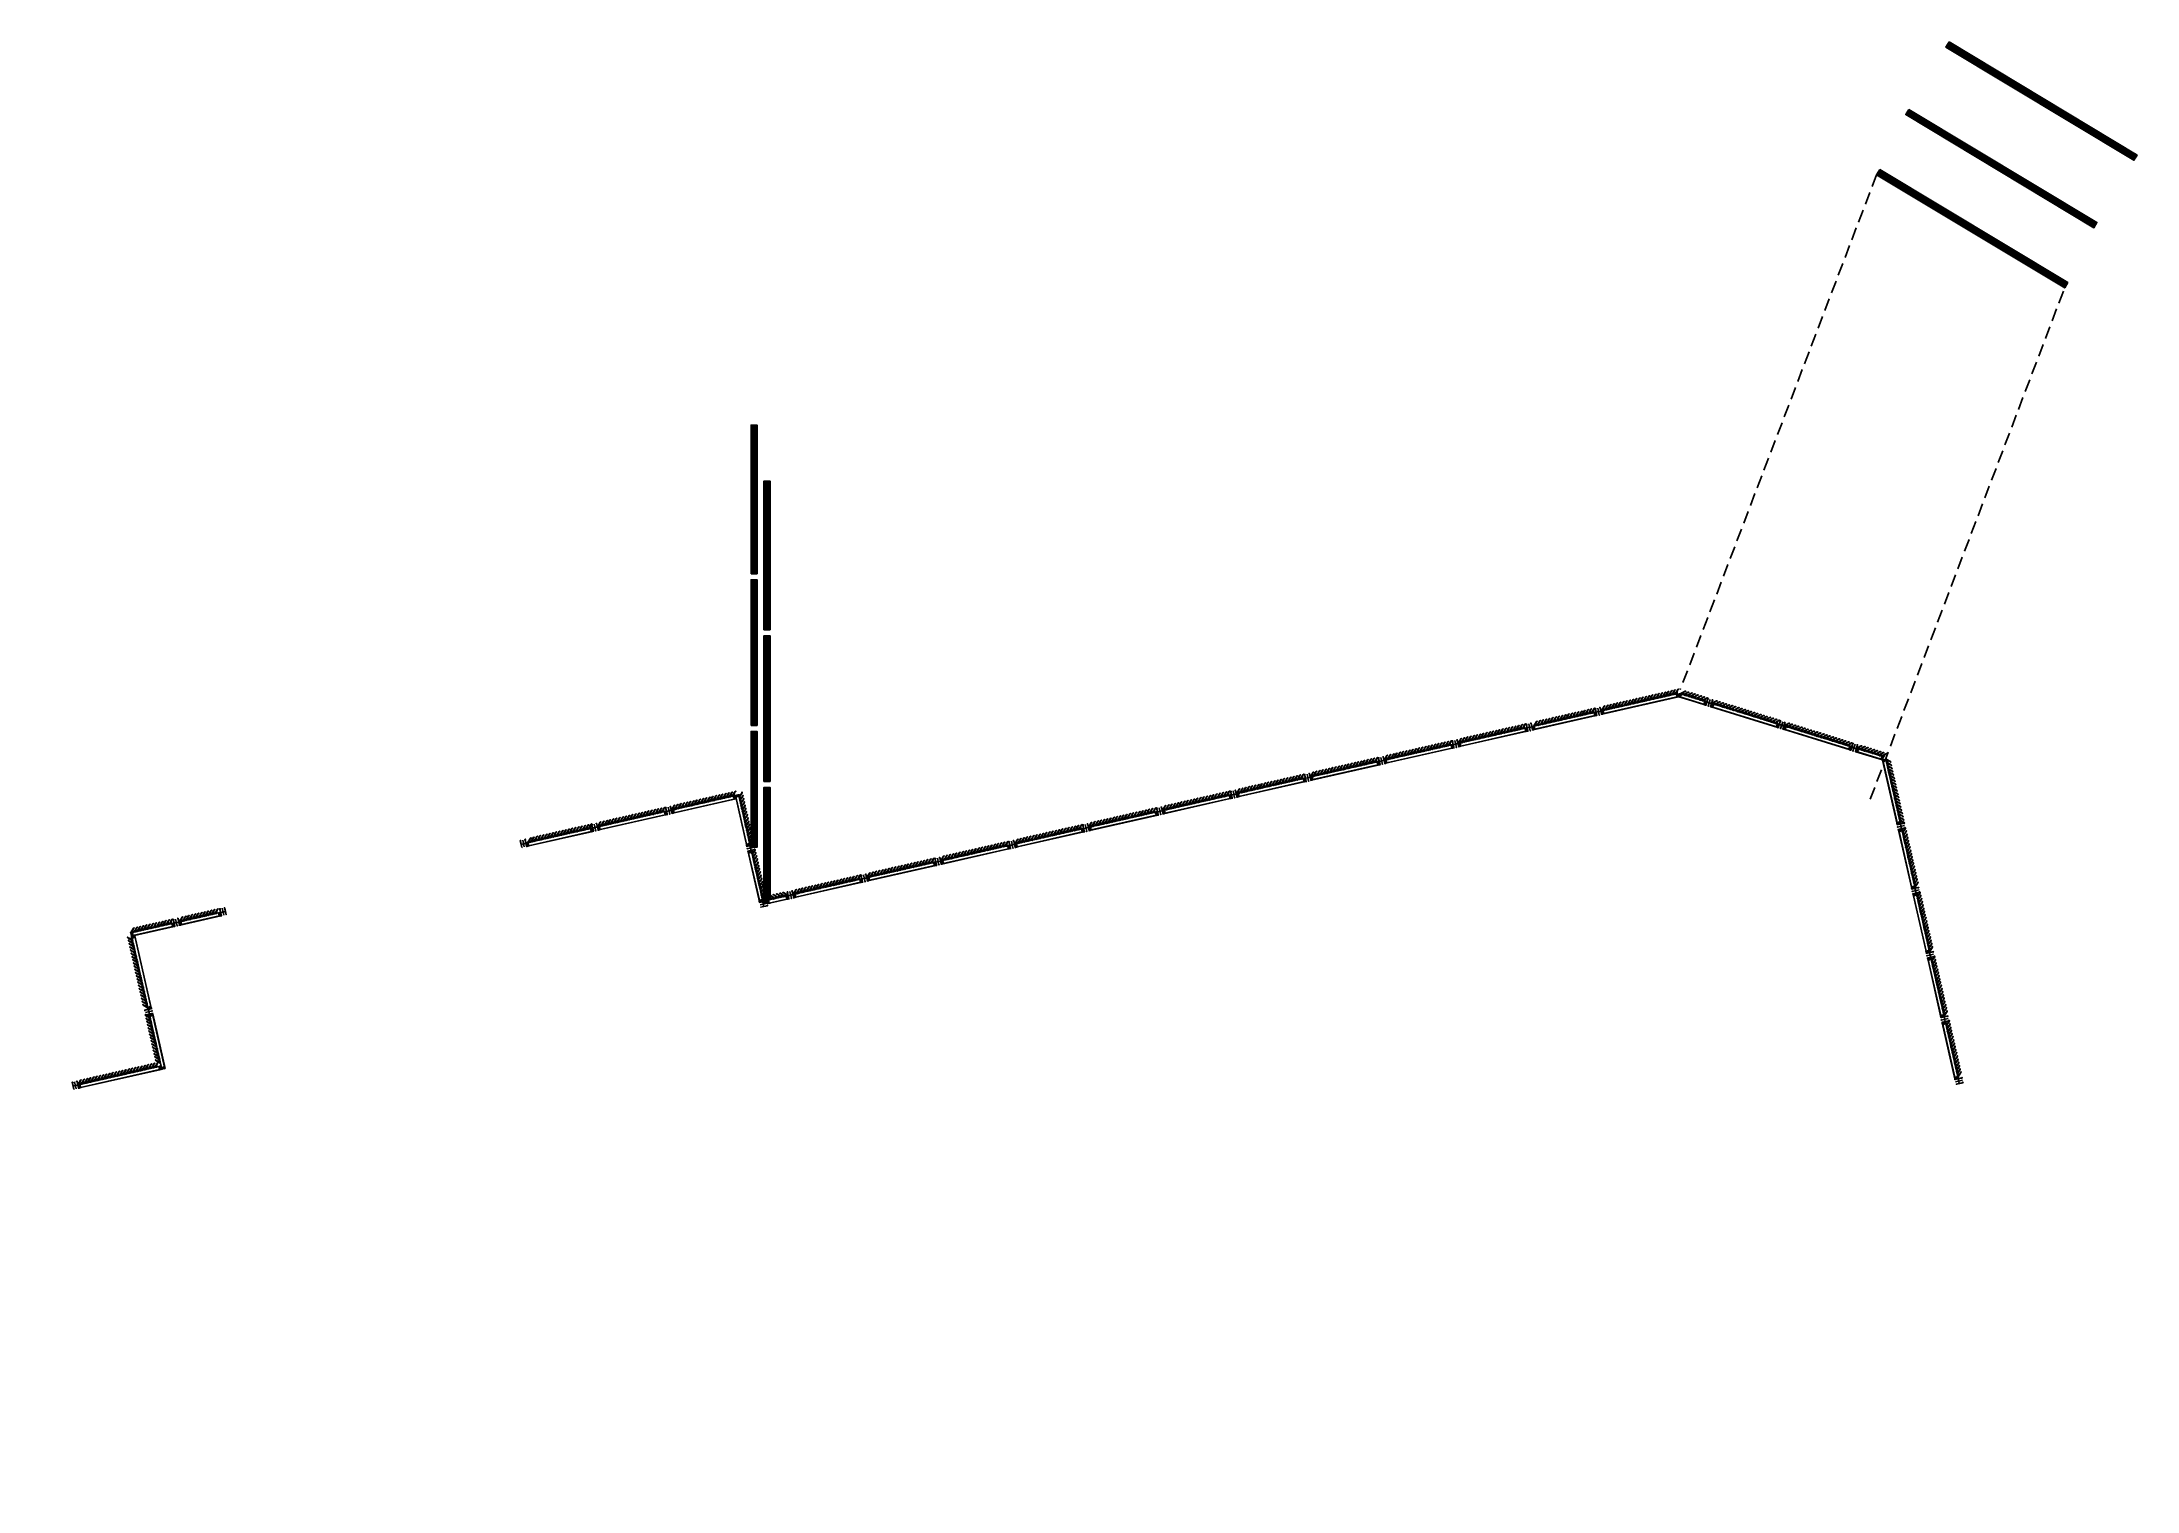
# Model space of a CAD drawing. Header units: millimetres. Extents: x 3774 to 718460, y -768339 to 192544.
# Drawn here: x 345662 to 387126, y -705492 to -676832 of the extents above; entities that cross this region are included whole.
import ezdxf

# ---------------------------------------------------------------- set-up
doc = ezdxf.new("R2010")
doc.units = ezdxf.units.MM
doc.set_wipeout_variables(frame=1)
doc.linetypes.add('CENTER', pattern=[50.8, 31.75, -6.35, 6.35, -6.35])
doc.linetypes.add('HIDDEN', pattern=[0.375, 0.25, -0.125])
doc.layers.add('000_AREA_ASPG_AREA_HATCH_', color=7, linetype='Continuous', plot=False)
doc.layers.add('000_AREA_ASPG_AREA_MAIN_COLOR_1', color=7, linetype='Continuous', plot=False)
for name, color, linetype in [('010 - ASPG_ACCESSORIES_MAIN_COLOR_1', 7, 'Continuous'), ('010 - ASPG_EXTR_DEF_SUB', 7, 'Continuous'), ('010 - ASPG_EXTR_MAIN_COLOR_2', 7, 'Continuous'), ('010 - ASPG_FASTERN_DEF_SUB', 7, 'Continuous'), ('010 - ASPG_FRAMING_CUT_COLOR_4', 7, 'Continuous'), ('010 - ASPG_FRAMING_DEF_SUB', 7, 'Continuous'), ('010 - ASPG_FRAMING_HATCH_', 7, 'Continuous'), ('010 - ASPG_FRAMING_MAIN_COLOR_2', 7, 'Continuous'), ('010 - ASPG_FRAMING_SUB_COLOR_2', 7, 'Continuous'), ('010 - ASPG_FRAMING_WIPEOUT_', 7, 'Continuous'), ('BOLT & SCREW', 7, 'Continuous'), ('Center Line', 7, 'CENTER')]:
    doc.layers.add(name, color=color, linetype=linetype)
doc.layers.add('12-GRID', color=7, linetype='CENTER', lineweight=13)
doc.layers.add('SCREW', color=7, linetype='Continuous', lineweight=5)
pattern_1 = [(270, (1257419.24324, -520041.6224), (0.65495992507, -1.1344238721), [0.7562825814, -1.5125651628]), (30, (1257419.24324, -520041.6224), (0.65495992936, 1.1344238696), [0.7562825814, -1.5125651628]), (330, (1257419.24324, -520041.6224), (1.30991985442, -2.48e-09), [-1.5125651628, 0.7562825814])]
pattern_2 = [(315, (1257419.4929, -520021.6224), (1.3369313545, 1.3369313545), []), (45, (1257419.4929, -520021.6224), (-1.3369313545, 1.3369313545), [])]
pattern_3 = [(270, (1257419.4425, -520043.9224), (0.65495992507, -1.1344238721), [0.7562825814, -1.5125651628]), (30, (1257419.4425, -520043.9224), (0.65495992936, 1.1344238696), [0.7562825814, -1.5125651628]), (330, (1257419.4425, -520043.9224), (1.30991985442, -2.48e-09), [-1.5125651628, 0.7562825814])]
pattern_4 = [(315, (1257419.1929, -520023.9224), (1.3369313545, 1.3369313545), []), (45, (1257419.1929, -520023.9224), (-1.3369313545, 1.3369313545), [])]

# ---------------------------------------------------------------- blocks, each defined once
blk = doc.blocks.new('*U8201')
at = {"layer": '000_AREA_ASPG_AREA_HATCH_', "transparency": 33554539}
h = blk.add_hatch(dxfattribs=at)
h.set_pattern_fill('ANSI31')
h.set_pattern_definition([(45, (-24.4354, 4316.1105), (-2.245064, 2.245064), [])])
h.paths.add_polyline_path([(-60, 0), (60, 0), (60, 4342), (-60, 4342)])
at = {"layer": '000_AREA_ASPG_AREA_MAIN_COLOR_1', "color": 7}
blk.add_lwpolyline([(-60, 0), (60, 0), (60, 4342), (-60, 4342)], close=True, dxfattribs=at)
blk = doc.blocks.new('*U8194')
at = {"layer": '000_AREA_ASPG_AREA_HATCH_', "transparency": 33554539}
h = blk.add_hatch(dxfattribs=at)
h.set_pattern_fill('ANSI31')
h.set_pattern_definition([(45, (-24.4354, 2914.1105), (-2.245064, 2.245064), [])])
h.paths.add_polyline_path([(-60, 0), (60, 0), (60, 2940), (-60, 2940)])
at = {"layer": '000_AREA_ASPG_AREA_MAIN_COLOR_1', "color": 7}
blk.add_lwpolyline([(-60, 0), (60, 0), (60, 2940), (-60, 2940)], close=True, dxfattribs=at)
blk = doc.blocks.new('*U8193')
at = {"layer": '000_AREA_ASPG_AREA_HATCH_', "transparency": 33554539}
h = blk.add_hatch(dxfattribs=at)
h.set_pattern_fill('ANSI31')
h.set_pattern_definition([(45, (-24.4354, 2854.1105), (-2.245064, 2.245064), [])])
h.paths.add_polyline_path([(-60, 0), (60, 0), (60, 2880), (-60, 2880)])
at = {"layer": '000_AREA_ASPG_AREA_MAIN_COLOR_1', "color": 7}
blk.add_lwpolyline([(-60, 0), (60, 0), (60, 2880), (-60, 2880)], close=True, dxfattribs=at)
blk = doc.blocks.new('*U8195')
at = {"layer": '000_AREA_ASPG_AREA_HATCH_', "transparency": 33554539}
h = blk.add_hatch(dxfattribs=at)
h.set_pattern_fill('ANSI31')
h.set_pattern_definition([(45, (-24.4354, 2264.1105), (-2.245064, 2.245064), [])])
h.paths.add_polyline_path([(-60, 0), (60, 0), (60, 2290), (-60, 2290)])
at = {"layer": '000_AREA_ASPG_AREA_MAIN_COLOR_1', "color": 7}
blk.add_lwpolyline([(-60, 0), (60, 0), (60, 2290), (-60, 2290)], close=True, dxfattribs=at)
blk = doc.blocks.new('*U8441')
at = {"layer": '12-GRID', "color": 7, "linetype": 'CENTER'}
for p, q in [((0, -6), (0, 2)), ((-4, -2), (4, -2))]:
    blk.add_line(p, q, dxfattribs=at)
at = {"layer": 'BOLT & SCREW', "color": 7}
for p, q in [((-1, -2), (-2, -2)), ((-1, -2), (-2, -2)), ((0, -2), (-1, -2)), ((0, -2), (-1, -2)), ((0, -1), (0, 0)), ((0, -1), (0, 0)), ((0, -2), (0, -1)), ((0, -2), (0, -1)), ((0, -2), (1, -2)), ((0, -3), (0, -2)), ((0, -2), (0, -3)), ((0, -2), (1, -2)), ((0, -3), (0, -4)), ((0, -3), (0, -4)), ((1, -2), (2, -2)), ((1, -2), (2, -2))]:
    blk.add_line(p, q, dxfattribs=at)
for points in [[(-2, -2), (-1, -2, 0.414214), (0, -1), (0, 0), (0, 0), (0, -1, 0.414214), (1, -2), (2, -2), (2, -2), (1, -2, 0.414214), (0, -3), (0, -4), (0, -4), (0, -3, 0.414214), (-1, -2), (-2, -2)], [(0, -2, -0.414214), (0, -2), (1, -2), (1, -2), (0, -2, -0.414214), (0, -2), (0, -1), (0, -1), (0, -2, -0.414214), (0, -2), (-1, -2), (-1, -2), (0, -2, -0.414214), (0, -2), (0, -3), (0, -3)]]:
    blk.add_lwpolyline(points, format="xyb", close=True, dxfattribs=at)
blk.add_circle((0, -2), 3.5, dxfattribs=at)
blk = doc.blocks.new('000_ASPG_TYP_FILES_20260218-010703_FRAME_EXTR_')
at = {"layer": '010 - ASPG_FRAMING_HATCH_'}
h = blk.add_hatch(dxfattribs=at)
h.set_pattern_fill('ANSI32', scale=0.1, angle=180)
edge = h.paths.add_edge_path()
edge.add_line((2, 16), (2, 2))
edge.add_line((2, 2), (40, 2))
edge.add_arc((40, 2), 0.3, 0, 90, ccw=False)
edge.add_line((40, 2), (40, 0))
edge.add_arc((40, 0), 0.3, -90, 0, ccw=False)
edge.add_line((40, 0), (0, 0))
edge.add_arc((0, 0), 0.3, 180, 270, ccw=False)
edge.add_line((0, 0), (0, 18))
edge.add_arc((0, 18), 0.3, 90, 180, ccw=False)
edge.add_line((0, 18), (23, 18))
edge.add_arc((23, 19), 0.5, 270, 380.2095)
edge.add_arc((26, 20), 3.35, 182.0638, 200.2095, ccw=False)
edge.add_arc((24, 20), 0.76, 2.0638, 182.0638, ccw=False)
edge.add_arc((26, 20), 1.83, 182.0638, 447.9362)
edge.add_arc((26, 22), 0.76, 87.9362, 267.9362, ccw=False)
edge.add_arc((26, 20), 3.35, 69.7905, 87.9362, ccw=False)
edge.add_arc((27, 23), 0.5, 249.7905, 360)
edge.add_line((28, 23), (28, 27))
edge.add_line((28, 27), (28, 27))
edge.add_line((28, 27), (28, 28))
edge.add_line((28, 28), (28, 39))
edge.add_line((28, 39), (28, 39))
edge.add_line((28, 39), (28, 40))
edge.add_line((28, 40), (28, 43))
edge.add_arc((27, 43), 0.5, 0, 110.2095)
edge.add_arc((26, 46), 3.35, 272.0638, 290.2095, ccw=False)
edge.add_arc((26, 44), 0.76, 92.0638, 272.0638, ccw=False)
edge.add_arc((26, 46), 1.83, 272.0638, 537.9362)
edge.add_arc((24, 47), 0.76, 177.9362, 357.9362, ccw=False)
edge.add_arc((26, 46), 3.35, 159.7905, 177.9362, ccw=False)
edge.add_arc((23, 48), 0.5, 339.7905, 450)
edge.add_line((23, 48), (0, 48))
edge.add_arc((0, 49), 0.3, 180, 270, ccw=False)
edge.add_line((0, 49), (0, 60))
edge.add_arc((0, 60), 0.3, 90, 180, ccw=False)
edge.add_line((0, 60), (5, 60))
edge.add_line((5, 60), (5, 65))
edge.add_arc((5, 65), 0.3, 90, 180, ccw=False)
edge.add_line((5, 65), (30, 65))
edge.add_line((30, 65), (30, 64))
edge.add_arc((30, 64), 0.3, -90, 0, ccw=False)
edge.add_line((30, 63), (7, 63))
edge.add_arc((7, 63), 0.3, 90, 180)
edge.add_line((7, 63), (7, 58))
edge.add_line((7, 58), (2, 58))
edge.add_arc((2, 58), 0.3, 90, 180)
edge.add_line((2, 58), (2, 51))
edge.add_arc((2, 51), 0.3, 180, 270)
edge.add_line((2, 50), (30, 50))
edge.add_arc((30, 50), 0.3, 0, 90, ccw=False)
edge.add_line((30, 50), (30, 27))
edge.add_line((30, 27), (30, 16))
edge.add_arc((30, 16), 0.3, -90, 0, ccw=False)
edge.add_line((30, 16), (2, 16))
at = {"layer": '010 - ASPG_FRAMING_CUT_COLOR_4', "color": 7}
blk.add_lwpolyline([(2, 16), (2, 2), (40, 2, -0.414214), (40, 2), (40, 0, -0.414214), (40, 0), (0, 0, -0.414214), (0, 0), (0, 18, -0.414214), (0, 18), (23, 18, 0.52173), (23, 19, -0.079342), (23, 20, -1), (24, 20, 2.296346), (26, 22, -1), (26, 23, -0.079342), (27, 23, 0.52173), (28, 23), (28, 27), (28, 27), (28, 28), (28, 39), (28, 39), (28, 40), (28, 43, 0.52173), (27, 43, -0.079342), (26, 43, -1), (26, 45, 2.296346), (24, 47, -1), (23, 47, -0.079342), (23, 48, 0.52173), (23, 48), (0, 48, -0.414214), (0, 49), (0, 60, -0.414214), (0, 60), (5, 60), (5, 65, -0.414214), (5, 65), (30, 65), (30, 64, -0.414214), (30, 63), (7, 63, 0.414214), (7, 63), (7, 58), (2, 58, 0.414214), (2, 58), (2, 51, 0.414214), (2, 50), (30, 50, -0.414214), (30, 50), (30, 27), (30, 16, -0.414214), (30, 16)], format="xyb", close=True, dxfattribs=at)
at = {"color": 7}
for p in [(26, 48), (26, 22)]:
    blk.add_blockref('*U8441', p, dxfattribs=at)
blk = doc.blocks.new('*U8305')
at = {"layer": '010 - ASPG_FRAMING_HATCH_', "transparency": 33554585}
h = blk.add_hatch(dxfattribs=at)
h.set_pattern_fill('ANSI32', scale=0.25)
edge = h.paths.add_edge_path()
edge.add_line((2, -50), (2, -75))
edge.add_line((2, -75), (0, -75))
edge.add_line((0, -75), (0, -49))
edge.add_arc((1, -49), 1, 90, 180, ccw=False)
edge.add_line((1, -48), (63, -48))
edge.add_arc((63, -47), 1, 270, 360)
edge.add_line((64, -47), (64, 47))
edge.add_arc((63, 47), 1, 0, 90)
edge.add_line((63, 48), (1, 48))
edge.add_arc((1, 49), 1, 180, 270, ccw=False)
edge.add_line((0, 49), (0, 75))
edge.add_line((0, 75), (2, 75))
edge.add_line((2, 75), (2, 50))
edge.add_line((2, 50), (141, 50))
edge.add_line((141, 50), (141, 41))
edge.add_arc((140, 41), 1, 270, 360, ccw=False)
edge.add_line((140, 40), (132, 40))
edge.add_arc((132, 41), 1, 180, 270, ccw=False)
edge.add_line((131, 41), (131, 47))
edge.add_arc((130, 47), 1, 0, 90)
edge.add_line((130, 48), (67, 48))
edge.add_arc((67, 47), 1, 90, 180)
edge.add_line((66, 47), (66, -47))
edge.add_arc((67, -47), 1, 180, 270)
edge.add_line((67, -48), (130, -48))
edge.add_arc((130, -47), 1, 270, 360)
edge.add_line((131, -47), (131, -41))
edge.add_arc((132, -41), 1, 90, 180, ccw=False)
edge.add_line((132, -40), (140, -40))
edge.add_arc((140, -41), 1, 0, 90, ccw=False)
edge.add_line((141, -41), (141, -50))
edge.add_line((141, -50), (2, -50))
h.paths.add_polyline_path([(139, 48), (139, 42), (133, 42), (133, 48)], flags=16)
h.paths.add_polyline_path([(139, -48), (139, -42), (133, -42), (133, -48)], flags=16)
at = {"layer": '010 - ASPG_FRAMING_HATCH_'}
h = blk.add_hatch(dxfattribs=at)
h.set_pattern_fill('ANSI37', scale=0.595498, angle=-90)
h.set_pattern_definition(pattern_4)
edge = h.paths.add_edge_path()
edge.add_ellipse((12, 55), major_axis=(0, -5), ratio=0.644482, start_angle=180, end_angle=360, ccw=False)
edge.add_line((12, 60), (2, 60))
edge.add_arc((-8, 55), 11.1, -26.7963, 26.7963, ccw=False)
edge.add_line((2, 50), (12, 50))
h = blk.add_hatch(dxfattribs=at)
h.set_pattern_fill('HONEY', scale=0.238199, angle=-90)
h.set_pattern_definition(pattern_3)
edge = h.paths.add_edge_path()
edge.add_ellipse((12, 55), major_axis=(0, -5), ratio=0.644482, start_angle=0, end_angle=360, ccw=False)
h = blk.add_hatch(dxfattribs=at)
h.set_pattern_fill('HONEY', scale=0.238199, angle=-90)
h.set_pattern_definition(pattern_1)
edge = h.paths.add_edge_path()
edge.add_ellipse((58, 55), major_axis=(0, -5), ratio=0.644482, start_angle=0, end_angle=360)
h = blk.add_hatch(dxfattribs=at)
h.set_pattern_fill('ANSI37', scale=0.595498, angle=-90)
h.set_pattern_definition(pattern_2)
edge = h.paths.add_edge_path()
edge.add_ellipse((58, 55), major_axis=(0, -5), ratio=0.644482, start_angle=0, end_angle=180)
edge.add_line((58, 60), (62, 60))
edge.add_arc((62, 60), 0.3, -90, 0)
edge.add_line((62, 60), (62, 61))
edge.add_line((62, 61), (62, 62))
edge.add_line((62, 62), (62, 62))
edge.add_line((62, 62), (62, 63))
edge.add_line((62, 63), (62, 63))
edge.add_line((62, 63), (62, 64))
edge.add_line((62, 64), (62, 64))
edge.add_line((62, 64), (62, 65))
edge.add_line((62, 65), (63, 65))
edge.add_line((63, 65), (64, 66))
edge.add_line((64, 66), (64, 65))
edge.add_line((64, 65), (65, 66))
edge.add_line((65, 66), (65, 65))
edge.add_line((65, 65), (66, 66))
edge.add_line((66, 66), (66, 65))
edge.add_line((66, 65), (67, 65))
edge.add_arc((67, 65), 0.3, -90, 0)
edge.add_line((67, 65), (67, 60))
edge.add_arc((77, 55), 11.1, 153.2037, 206.7963)
edge.add_line((67, 50), (58, 50))
h = blk.add_hatch(dxfattribs=at)
h.set_pattern_fill('ANSI37', scale=0.595498, angle=-90)
h.set_pattern_definition(pattern_4)
edge = h.paths.add_edge_path()
edge.add_ellipse((12, -55), major_axis=(0, 5), ratio=0.644482, start_angle=0, end_angle=180)
edge.add_line((12, -60), (2, -60))
edge.add_arc((-8, -55), 11.1, 333.2037, 386.7963)
edge.add_line((2, -50), (12, -50))
h = blk.add_hatch(dxfattribs=at)
h.set_pattern_fill('HONEY', scale=0.238199, angle=-90)
h.set_pattern_definition(pattern_3)
edge = h.paths.add_edge_path()
edge.add_ellipse((12, -55), major_axis=(0, 5), ratio=0.644482, start_angle=0, end_angle=360)
h = blk.add_hatch(dxfattribs=at)
h.set_pattern_fill('HONEY', scale=0.238199, angle=-90)
h.set_pattern_definition(pattern_1)
edge = h.paths.add_edge_path()
edge.add_ellipse((58, -55), major_axis=(0, 5), ratio=0.644482, start_angle=0, end_angle=360, ccw=False)
h = blk.add_hatch(dxfattribs=at)
h.set_pattern_fill('ANSI37', scale=0.595498, angle=-90)
h.set_pattern_definition(pattern_2)
edge = h.paths.add_edge_path()
edge.add_ellipse((58, -55), major_axis=(0, 5), ratio=0.644482, start_angle=180, end_angle=360, ccw=False)
edge.add_line((58, -60), (62, -60))
edge.add_arc((62, -60), 0.3, 360, 450, ccw=False)
edge.add_line((62, -60), (62, -61))
edge.add_line((62, -61), (62, -62))
edge.add_line((62, -62), (62, -62))
edge.add_line((62, -62), (62, -63))
edge.add_line((62, -63), (62, -63))
edge.add_line((62, -63), (62, -64))
edge.add_line((62, -64), (62, -64))
edge.add_line((62, -64), (62, -65))
edge.add_line((62, -65), (63, -65))
edge.add_line((63, -65), (64, -66))
edge.add_line((64, -66), (64, -65))
edge.add_line((64, -65), (65, -66))
edge.add_line((65, -66), (65, -65))
edge.add_line((65, -65), (66, -66))
edge.add_line((66, -66), (66, -65))
edge.add_line((66, -65), (67, -65))
edge.add_arc((67, -65), 0.3, 360, 450, ccw=False)
edge.add_line((67, -65), (67, -60))
edge.add_arc((77, -55), 11.1, 153.2037, 206.7963, ccw=False)
edge.add_line((67, -50), (58, -50))
at = {"layer": '010 - ASPG_FASTERN_DEF_SUB', "color": 7}
blk.add_point((0, 0), dxfattribs=at)
at = {"layer": '010 - ASPG_FRAMING_CUT_COLOR_4', "color": 7}
blk.add_lwpolyline([(2, -50), (2, -75), (0, -75), (0, -49, -0.414214), (1, -48), (63, -48, 0.414214), (64, -47), (64, 47, 0.414214), (63, 48), (1, 48, -0.414214), (0, 49), (0, 75), (2, 75), (2, 50), (141, 50), (141, 41, -0.414214), (140, 40), (132, 40, -0.414214), (131, 41), (131, 47, 0.414214), (130, 48), (67, 48, 0.414214), (66, 47), (66, -47, 0.414214), (67, -48), (130, -48, 0.414214), (131, -47), (131, -41, -0.414214), (132, -40), (140, -40, -0.414214), (141, -41), (141, -50)], format="xyb", close=True, dxfattribs=at)
for points in [[(139, 48), (139, 42), (133, 42), (133, 48)], [(139, -48), (139, -42), (133, -42), (133, -48)]]:
    blk.add_lwpolyline(points, close=True, dxfattribs=at)
at = {"layer": '010 - ASPG_FRAMING_DEF_SUB', "color": 7, "transparency": 33554508}
blk.add_line((136, 0), (-5, 0), dxfattribs=at)
at = {"layer": '010 - ASPG_FRAMING_DEF_SUB', "color": 7, "transparency": 33554457}
for points in [[(2, 50), (15, 50), (15, 60), (2, 60)], [(54, 50), (67, 50), (67, 66), (54, 66)], [(2, -50), (15, -50), (15, -60), (2, -60)], [(54, -50), (67, -50), (67, -66), (54, -66)]]:
    blk.add_lwpolyline(points, close=True, dxfattribs=at)
at = {"layer": '010 - ASPG_FRAMING_SUB_COLOR_2', "color": 7}
for points in [[(12, 50), (2, 50, 0.238199), (2, 60), (12, 60)], [(58, 50), (67, 50, -0.238199), (67, 60), (67, 65, -0.414214), (67, 65), (66, 65), (66, 66), (65, 65), (65, 66), (64, 65), (64, 66), (63, 65), (62, 65), (62, 64), (62, 64), (62, 63), (62, 63), (62, 62), (62, 62), (62, 61), (62, 60, -0.414214), (62, 60), (58, 60)], [(12, -50), (2, -50, -0.238199), (2, -60), (12, -60)], [(58, -50), (67, -50, 0.238199), (67, -60), (67, -65, 0.414214), (67, -65), (66, -65), (66, -66), (65, -65), (65, -66), (64, -65), (64, -66), (63, -65), (62, -65), (62, -64), (62, -64), (62, -63), (62, -63), (62, -62), (62, -62), (62, -61), (62, -60, 0.414214), (62, -60), (58, -60)]]:
    blk.add_lwpolyline(points, format="xyb", dxfattribs=at)
at = {"layer": '010 - ASPG_FRAMING_SUB_COLOR_2', "color": 7, "extrusion": (0, 0, -1)}
for centre, major_axis in [((12, 55), (0, -5)), ((58, -55), (0, 5))]:
    blk.add_ellipse(centre, major_axis=major_axis, ratio=0.644482, dxfattribs=at)
at = {"layer": '010 - ASPG_FRAMING_SUB_COLOR_2', "color": 7}
for centre, major_axis in [((58, 55), (0, -5)), ((12, -55), (0, 5))]:
    blk.add_ellipse(centre, major_axis=major_axis, ratio=0.644482, dxfattribs=at)
blk = doc.blocks.new('PZG35-9D5')
at = {"layer": 'Center Line', "color": 7}
blk.add_line((0, 4), (0, -11), dxfattribs=at)
at = {"layer": 'SCREW', "color": 7}
for p, q in [((-1, 0), (-1, -1)), ((1, 0), (1, -1)), ((-2, -1), (-1, -2)), ((-2, -1), (-1, -1)), ((-2, -1), (2, -1)), ((-2, -3), (2, -2)), ((-2, -3), (-1, -2)), ((-2, -3), (-1, -3)), ((-2, -4), (-1, -4)), ((-2, -4), (-1, -4)), ((-2, -4), (-1, -4)), ((-1, -1), (1, -1)), ((-1, -2), (1, -1)), ((-1, -2), (-1, -2)), ((-1, -2), (1, -2)), ((-1, -3), (-1, -4)), ((-1, -3), (1, -3)), ((-1, -4), (-1, -8)), ((-1, -4), (-1, -4)), ((-1, -4), (-1, -4)), ((0, -10), (-1, -8)), ((0, -10), (1, -8)), ((1, -1), (1, -2)), ((2, -1), (1, -1)), ((2, -1), (1, -1)), ((2, -2), (1, -2)), ((2, -2), (1, -3)), ((1, -3), (1, -3)), ((1, -3), (1, -3)), ((2, -4), (1, -3)), ((1, -4), (1, -4)), ((1, -4), (2, -4)), ((1, -4), (1, -4)), ((1, -5), (1, -4)), ((2, -5), (1, -4)), ((2, -4), (1, -4)), ((1, -5), (1, -8)), ((1, -5), (2, -5)), ((1, -5), (1, -5)), ((2, -5), (1, -5))]:
    blk.add_line(p, q, dxfattribs=at)
blk.add_lwpolyline([(0, -10), (1, -5), (1, -4, 0.417657), (0, -3, 0.108102), (-1, -4), (-1, -5)], format="xyb", dxfattribs=at)
blk = doc.blocks.new('*U8304')
at = {"layer": 'SCREW', "color": 7}
blk.add_lwpolyline([(3, 2, 0.09906), (1, 3), (1, 2), (-1, 2), (-1, 3, 0.09906), (-3, 2, 0.266588), (-4, 1), (-4, 0, 0.414214), (-3, 0), (3, 0, 0.414214), (3, 0), (3, 1, 0.266588)], format="xyb", close=True, dxfattribs=at)
blk.add_blockref('PZG35-9D5', (0, 0), dxfattribs=at)
blk = doc.blocks.new('*U8306')
at = {"color": 7}
blk.add_point((0, 0), dxfattribs=at)
at = {"layer": '010 - ASPG_ACCESSORIES_MAIN_COLOR_1', "color": 7}
blk.add_lwpolyline([(-40, -1, 0.414214), (-40, -1), (-40, -7, 0.57735), (-40, -8), (-37, -6, 0.767327), (-37, -5), (-38, -5, -0.414214), (-38, -5), (-38, -3, -0.414214), (-38, -3), (-32, -3, -0.388879), (-32, -3), (-32, -4, 0.388879), (-31, -5), (-30, -5, 0.414214), (-30, -4), (-30, -3, -0.414214), (-30, -3), (0, -3, -0.378969), (3, -5), (8, -43, 0.446593), (12, -45, -0.489802), (16, -49), (16, -49, -0.18248), (16, -50, -0.267949), (15, -50, 1.122115), (15, -52, 0.405004), (18, -49), (18, -49, 0.489805), (11, -43, -0.446597), (10, -42), (5, -1, 0.364176), (5, -1)], format="xyb", close=True, dxfattribs=at)
at = {"layer": '010 - ASPG_EXTR_DEF_SUB', "color": 7}
for p in [(-40, 0), (43, -77), (43, -77)]:
    blk.add_point(p, dxfattribs=at)
at = {"layer": '010 - ASPG_EXTR_MAIN_COLOR_2', "color": 7}
blk.add_lwpolyline([(11, -48), (11, -47), (12, -48), (12, -47, -0.535538), (14, -49, 0.991572), (16, -50, 1.157025), (9, -49, -0.688558), (8, -49), (-17, -22), (-32, -6), (-32, -3, 0.414312), (-33, -3), (-38, -3, 0.414116), (-38, -3), (-38, -4, 0.414214), (-38, -5), (-36, -5, -0.205895), (-36, -5), (33, -77), (43, -77, 0.668179), (43, -77), (41, -74, 0.668179), (40, -74), (40, -76), (34, -76), (12, -53, -0.558354), (12, -52, 0.766275), (12, -50, -0.438583), (11, -48)], format="xyb", close=True, dxfattribs=at)
at = {"layer": 'SCREW', "color": 7, "rotation": 180}
for p in [(-22, -2), (-8, -2)]:
    blk.add_blockref('*U8304', p, dxfattribs=at)
blk = doc.blocks.new('*U6354')
at = {"color": 7}
blk.add_wipeout([(1440, 4), (60, 4), (60, 69), (1440, 69)], dxfattribs=at).dxf.layer = '010 - ASPG_FRAMING_WIPEOUT_'
blk.add_point((60, 69), dxfattribs=at)
at = {"layer": '010 - ASPG_FRAMING_MAIN_COLOR_2', "color": 7}
blk.add_lwpolyline([(1410, 69), (90, 69), (90, 6), (1410, 6)], close=True, dxfattribs=at)
at = {"layer": '010 - ASPG_FRAMING_SUB_COLOR_2', "color": 7}
for points in [[(1440, 4), (60, 4), (60, 69), (1440, 69)], [(60, 2), (60, 4), (1440, 4), (1440, 2)]]:
    blk.add_lwpolyline(points, close=True, dxfattribs=at)
at = {"color": 7, "transparency": 33554559, "xscale": -1, "rotation": 270}
for p in [(0, 0), (1500, 0)]:
    blk.add_blockref('*U8305', p, dxfattribs=at)
at = {"color": 7, "xscale": -1, "rotation": 180}
for p in [(92, 69), (157, 69), (222, 69), (287, 69), (352, 69), (417, 69), (482, 69), (547, 69), (612, 69), (677, 69), (742, 69), (807, 69), (872, 69), (937, 69), (1002, 69), (1067, 69), (1132, 69), (1197, 69), (1262, 69), (1327, 69), (1392, 69)]:
    blk.add_blockref('*U8306', p, dxfattribs=at)
at = {"color": 7}
blk.add_blockref('000_ASPG_TYP_FILES_20260218-010703_FRAME_EXTR_', (60, 4), dxfattribs=at)
at = {"color": 7, "xscale": -1}
blk.add_blockref('000_ASPG_TYP_FILES_20260218-010703_FRAME_EXTR_', (1440, 4), dxfattribs=at)
blk = doc.blocks.new('*U5841')
at = {"color": 7}
blk.add_wipeout([(1435, 4), (60, 4), (60, 69), (1435, 69)], dxfattribs=at).dxf.layer = '010 - ASPG_FRAMING_WIPEOUT_'
blk.add_point((60, 69), dxfattribs=at)
at = {"layer": '010 - ASPG_FRAMING_MAIN_COLOR_2', "color": 7}
blk.add_lwpolyline([(1405, 69), (90, 69), (90, 6), (1405, 6)], close=True, dxfattribs=at)
at = {"layer": '010 - ASPG_FRAMING_SUB_COLOR_2', "color": 7}
for points in [[(1435, 4), (60, 4), (60, 69), (1435, 69)], [(60, 2), (60, 4), (1435, 4), (1435, 2)]]:
    blk.add_lwpolyline(points, close=True, dxfattribs=at)
at = {"color": 7, "transparency": 33554559, "xscale": -1, "rotation": 270}
for p in [(0, 0), (1495, 0)]:
    blk.add_blockref('*U8305', p, dxfattribs=at)
at = {"color": 7, "xscale": -1, "rotation": 180}
for p in [(92, 69), (157, 69), (222, 69), (287, 69), (352, 69), (417, 69), (482, 69), (547, 69), (612, 69), (677, 69), (742, 69), (807, 69), (872, 69), (937, 69), (1002, 69), (1067, 69), (1132, 69), (1197, 69), (1262, 69), (1327, 69), (1392, 69)]:
    blk.add_blockref('*U8306', p, dxfattribs=at)
at = {"color": 7}
blk.add_blockref('000_ASPG_TYP_FILES_20260218-010703_FRAME_EXTR_', (60, 4), dxfattribs=at)
at = {"color": 7, "xscale": -1}
blk.add_blockref('000_ASPG_TYP_FILES_20260218-010703_FRAME_EXTR_', (1435, 4), dxfattribs=at)
blk = doc.blocks.new('*U5840')
at = {"color": 7}
blk.add_wipeout([(1340, 4), (60, 4), (60, 69), (1340, 69)], dxfattribs=at).dxf.layer = '010 - ASPG_FRAMING_WIPEOUT_'
blk.add_point((60, 69), dxfattribs=at)
at = {"layer": '010 - ASPG_FRAMING_MAIN_COLOR_2', "color": 7}
blk.add_lwpolyline([(1310, 69), (90, 69), (90, 6), (1310, 6)], close=True, dxfattribs=at)
at = {"layer": '010 - ASPG_FRAMING_SUB_COLOR_2', "color": 7}
for points in [[(1340, 4), (60, 4), (60, 69), (1340, 69)], [(60, 2), (60, 4), (1340, 4), (1340, 2)]]:
    blk.add_lwpolyline(points, close=True, dxfattribs=at)
at = {"color": 7, "transparency": 33554559, "xscale": -1, "rotation": 270}
for p in [(0, 0), (1400, 0)]:
    blk.add_blockref('*U8305', p, dxfattribs=at)
at = {"color": 7}
blk.add_blockref('000_ASPG_TYP_FILES_20260218-010703_FRAME_EXTR_', (60, 4), dxfattribs=at)
at = {"color": 7, "xscale": -1, "rotation": 180}
for p in [(127, 69), (192, 69), (257, 69), (322, 69), (387, 69), (452, 69), (517, 69), (582, 69), (647, 69), (712, 69), (777, 69), (842, 69), (907, 69), (972, 69), (1037, 69), (1102, 69), (1167, 69), (1232, 69), (1297, 69)]:
    blk.add_blockref('*U8306', p, dxfattribs=at)
at = {"color": 7, "xscale": -1}
blk.add_blockref('000_ASPG_TYP_FILES_20260218-010703_FRAME_EXTR_', (1340, 4), dxfattribs=at)
blk = doc.blocks.new('*U8206')
at = {"color": 7}
blk.add_wipeout([(610, 4), (60, 4), (60, 69), (610, 69)], dxfattribs=at).dxf.layer = '010 - ASPG_FRAMING_WIPEOUT_'
blk.add_point((60, 69), dxfattribs=at)
at = {"layer": '010 - ASPG_FRAMING_MAIN_COLOR_2', "color": 7}
blk.add_lwpolyline([(580, 69), (90, 69), (90, 6), (580, 6)], close=True, dxfattribs=at)
at = {"layer": '010 - ASPG_FRAMING_SUB_COLOR_2', "color": 7}
for points in [[(610, 4), (60, 4), (60, 69), (610, 69)], [(60, 2), (60, 4), (610, 4), (610, 2)]]:
    blk.add_lwpolyline(points, close=True, dxfattribs=at)
at = {"color": 7, "transparency": 33554559, "xscale": -1, "rotation": 270}
blk.add_blockref('*U8305', (0, 0), dxfattribs=at)
at = {"color": 7, "xscale": -1, "rotation": 180}
for p in [(92, 69), (157, 69), (222, 69), (287, 69), (352, 69), (417, 69), (482, 69), (547, 69), (612, 69)]:
    blk.add_blockref('*U8306', p, dxfattribs=at)
at = {"color": 7}
blk.add_blockref('000_ASPG_TYP_FILES_20260218-010703_FRAME_EXTR_', (60, 4), dxfattribs=at)
at = {"color": 7, "xscale": -1}
blk.add_blockref('000_ASPG_TYP_FILES_20260218-010703_FRAME_EXTR_', (610, 4), dxfattribs=at)
blk = doc.blocks.new('*U5795')
at = {"color": 7}
blk.add_wipeout([(1244, 4), (60, 4), (60, 69), (1244, 69)], dxfattribs=at).dxf.layer = '010 - ASPG_FRAMING_WIPEOUT_'
blk.add_point((60, 69), dxfattribs=at)
at = {"layer": '010 - ASPG_FRAMING_MAIN_COLOR_2', "color": 7}
blk.add_lwpolyline([(1214, 69), (90, 69), (90, 6), (1214, 6)], close=True, dxfattribs=at)
at = {"layer": '010 - ASPG_FRAMING_SUB_COLOR_2', "color": 7}
for points in [[(1244, 4), (60, 4), (60, 69), (1244, 69)], [(60, 2), (60, 4), (1244, 4), (1244, 2)]]:
    blk.add_lwpolyline(points, close=True, dxfattribs=at)
at = {"color": 7, "transparency": 33554559, "xscale": -1, "rotation": 270}
for p in [(0, 0), (1304, 0)]:
    blk.add_blockref('*U8305', p, dxfattribs=at)
at = {"color": 7, "rotation": 180}
for p in [(92, 69), (157, 69), (222, 69), (287, 69), (352, 69), (417, 69), (482, 69), (547, 69), (612, 69), (677, 69), (742, 69), (807, 69), (872, 69), (937, 69), (1002, 69), (1067, 69), (1132, 69), (1197, 69)]:
    blk.add_blockref('*U8306', p, dxfattribs=at)
at = {"color": 7}
blk.add_blockref('000_ASPG_TYP_FILES_20260218-010703_FRAME_EXTR_', (60, 4), dxfattribs=at)
at = {"color": 7, "xscale": -1}
blk.add_blockref('000_ASPG_TYP_FILES_20260218-010703_FRAME_EXTR_', (1244, 4), dxfattribs=at)
blk = doc.blocks.new('*U5792')
at = {"color": 7}
blk.add_wipeout([(1244, 4), (60, 4), (60, 69), (1244, 69)], dxfattribs=at).dxf.layer = '010 - ASPG_FRAMING_WIPEOUT_'
blk.add_point((60, 69), dxfattribs=at)
at = {"layer": '010 - ASPG_FRAMING_MAIN_COLOR_2', "color": 7}
blk.add_lwpolyline([(1214, 69), (90, 69), (90, 6), (1214, 6)], close=True, dxfattribs=at)
at = {"layer": '010 - ASPG_FRAMING_SUB_COLOR_2', "color": 7}
for points in [[(1244, 4), (60, 4), (60, 69), (1244, 69)], [(60, 2), (60, 4), (1244, 4), (1244, 2)]]:
    blk.add_lwpolyline(points, close=True, dxfattribs=at)
at = {"color": 7, "transparency": 33554559, "xscale": -1, "rotation": 270}
for p in [(0, 0), (1304, 0)]:
    blk.add_blockref('*U8305', p, dxfattribs=at)
at = {"color": 7, "rotation": 180}
for p in [(92, 69), (157, 69), (222, 69), (287, 69), (352, 69), (417, 69), (482, 69), (547, 69), (612, 69), (677, 69), (742, 69), (807, 69), (872, 69), (937, 69), (1002, 69), (1067, 69), (1132, 69), (1197, 69)]:
    blk.add_blockref('*U8306', p, dxfattribs=at)
at = {"color": 7}
blk.add_blockref('000_ASPG_TYP_FILES_20260218-010703_FRAME_EXTR_', (60, 4), dxfattribs=at)
at = {"color": 7, "xscale": -1}
blk.add_blockref('000_ASPG_TYP_FILES_20260218-010703_FRAME_EXTR_', (1244, 4), dxfattribs=at)
blk = doc.blocks.new('*U5794')
at = {"color": 7}
blk.add_wipeout([(1244, 4), (60, 4), (60, 69), (1244, 69)], dxfattribs=at).dxf.layer = '010 - ASPG_FRAMING_WIPEOUT_'
blk.add_point((60, 69), dxfattribs=at)
at = {"layer": '010 - ASPG_FRAMING_MAIN_COLOR_2', "color": 7}
blk.add_lwpolyline([(1214, 69), (90, 69), (90, 6), (1214, 6)], close=True, dxfattribs=at)
at = {"layer": '010 - ASPG_FRAMING_SUB_COLOR_2', "color": 7}
for points in [[(1244, 4), (60, 4), (60, 69), (1244, 69)], [(60, 2), (60, 4), (1244, 4), (1244, 2)]]:
    blk.add_lwpolyline(points, close=True, dxfattribs=at)
at = {"color": 7, "transparency": 33554559, "xscale": -1, "rotation": 270}
for p in [(0, 0), (1304, 0)]:
    blk.add_blockref('*U8305', p, dxfattribs=at)
at = {"color": 7, "rotation": 180}
for p in [(92, 69), (157, 69), (222, 69), (287, 69), (352, 69), (417, 69), (482, 69), (547, 69), (612, 69), (677, 69), (742, 69), (807, 69), (872, 69), (937, 69), (1002, 69), (1067, 69), (1132, 69), (1197, 69)]:
    blk.add_blockref('*U8306', p, dxfattribs=at)
at = {"color": 7}
blk.add_blockref('000_ASPG_TYP_FILES_20260218-010703_FRAME_EXTR_', (60, 4), dxfattribs=at)
at = {"color": 7, "xscale": -1}
blk.add_blockref('000_ASPG_TYP_FILES_20260218-010703_FRAME_EXTR_', (1244, 4), dxfattribs=at)
blk = doc.blocks.new('*U8203')
at = {"color": 7}
blk.add_wipeout([(610, 4), (60, 4), (60, 69), (610, 69)], dxfattribs=at).dxf.layer = '010 - ASPG_FRAMING_WIPEOUT_'
blk.add_point((60, 69), dxfattribs=at)
at = {"layer": '010 - ASPG_FRAMING_MAIN_COLOR_2', "color": 7}
blk.add_lwpolyline([(580, 69), (90, 69), (90, 6), (580, 6)], close=True, dxfattribs=at)
at = {"layer": '010 - ASPG_FRAMING_SUB_COLOR_2', "color": 7}
for points in [[(610, 4), (60, 4), (60, 69), (610, 69)], [(60, 2), (60, 4), (610, 4), (610, 2)]]:
    blk.add_lwpolyline(points, close=True, dxfattribs=at)
at = {"color": 7, "transparency": 33554559, "xscale": -1, "rotation": 270}
blk.add_blockref('*U8305', (0, 0), dxfattribs=at)
at = {"color": 7, "rotation": 180}
for p in [(103, 69), (168, 69), (233, 69), (298, 69), (363, 69), (428, 69), (493, 69), (558, 69)]:
    blk.add_blockref('*U8306', p, dxfattribs=at)
at = {"color": 7}
blk.add_blockref('000_ASPG_TYP_FILES_20260218-010703_FRAME_EXTR_', (60, 4), dxfattribs=at)
at = {"color": 7, "xscale": -1}
blk.add_blockref('000_ASPG_TYP_FILES_20260218-010703_FRAME_EXTR_', (610, 4), dxfattribs=at)
blk = doc.blocks.new('*U8202')
at = {"color": 7}
blk.add_wipeout([(1610, 4), (60, 4), (60, 69), (1610, 69)], dxfattribs=at).dxf.layer = '010 - ASPG_FRAMING_WIPEOUT_'
blk.add_point((60, 69), dxfattribs=at)
at = {"layer": '010 - ASPG_FRAMING_MAIN_COLOR_2', "color": 7}
blk.add_lwpolyline([(1580, 69), (90, 69), (90, 6), (1580, 6)], close=True, dxfattribs=at)
at = {"layer": '010 - ASPG_FRAMING_SUB_COLOR_2', "color": 7}
for points in [[(1610, 4), (60, 4), (60, 69), (1610, 69)], [(60, 2), (60, 4), (1610, 4), (1610, 2)]]:
    blk.add_lwpolyline(points, close=True, dxfattribs=at)
at = {"color": 7, "transparency": 33554559, "xscale": -1, "rotation": 270}
blk.add_blockref('*U8305', (0, 0), dxfattribs=at)
at = {"color": 7, "xscale": -1, "rotation": 180}
for p in [(100, 69), (165, 69), (230, 69), (295, 69), (360, 69), (425, 69), (490, 69), (555, 69), (620, 69), (685, 69), (750, 69), (815, 69), (880, 69), (945, 69), (1010, 69), (1075, 69), (1140, 69), (1205, 69), (1270, 69), (1335, 69), (1400, 69), (1465, 69), (1530, 69), (1595, 69)]:
    blk.add_blockref('*U8306', p, dxfattribs=at)
at = {"color": 7}
blk.add_blockref('000_ASPG_TYP_FILES_20260218-010703_FRAME_EXTR_', (60, 4), dxfattribs=at)
at = {"color": 7, "xscale": -1}
blk.add_blockref('000_ASPG_TYP_FILES_20260218-010703_FRAME_EXTR_', (1610, 4), dxfattribs=at)
blk = doc.blocks.new('000_ASPG_TYP_FILES_FRAMING_EXTR_BREAKLINE_TYPE_2')
at = {"layer": '010 - ASPG_FRAMING_HATCH_', "transparency": 33554585}
h = blk.add_hatch(dxfattribs=at)
h.set_pattern_fill('ANSI32', scale=0.25)
h.paths.add_polyline_path([(131, 91, 0.414214), (132, 90), (140, 90, 0.414214), (141, 91), (141, 100), (2, 100), (2, 125), (0, 125), (0, 99, 0.414214), (1, 98), (63, 98, -0.414214), (64, 97), (64, 3, -0.414214), (63, 2), (0, 2), (0, 0), (141, 0), (141, 9, 0.414214), (140, 10), (132, 10, 0.414214), (131, 9), (131, 3, -0.414214), (130, 2), (67, 2, -0.414214), (66, 3), (66, 97, -0.414214), (67, 98), (130, 98, -0.414214), (131, 97)])
h.paths.add_polyline_path([(133, 92), (133, 98), (139, 98), (139, 92)], flags=16)
h.paths.add_polyline_path([(133, 8), (139, 8), (139, 2), (133, 2)], flags=16)
at = {"layer": '010 - ASPG_FRAMING_HATCH_'}
h = blk.add_hatch(dxfattribs=at)
h.set_pattern_fill('ANSI37', scale=0.595498, angle=-90)
h.set_pattern_definition([(315, (1257419.1929, -519973.9224), (1.3369313545, 1.3369313545), []), (45, (1257419.1929, -519973.9224), (-1.3369313545, 1.3369313545), [])])
edge = h.paths.add_edge_path()
edge.add_ellipse((12, 105), major_axis=(0, -5), ratio=0.644482, start_angle=180, end_angle=360, ccw=False)
edge.add_line((12, 110), (2, 110))
edge.add_arc((-8, 105), 11.1, -26.7963, 26.7963, ccw=False)
edge.add_line((2, 100), (12, 100))
h = blk.add_hatch(dxfattribs=at)
h.set_pattern_fill('HONEY', scale=0.238199, angle=-90)
h.set_pattern_definition([(270, (1257419.4425, -519993.9224), (0.65495992507, -1.1344238721), [0.7562825814, -1.5125651628]), (30, (1257419.4425, -519993.9224), (0.65495992936, 1.1344238696), [0.7562825814, -1.5125651628]), (330, (1257419.4425, -519993.9224), (1.30991985442, -2.48e-09), [-1.5125651628, 0.7562825814])])
edge = h.paths.add_edge_path()
edge.add_ellipse((12, 105), major_axis=(0, -5), ratio=0.644482, start_angle=0, end_angle=360, ccw=False)
h = blk.add_hatch(dxfattribs=at)
h.set_pattern_fill('HONEY', scale=0.238199, angle=-90)
h.set_pattern_definition([(270, (1257419.24324, -519991.6224), (0.65495992507, -1.1344238721), [0.7562825814, -1.5125651628]), (30, (1257419.24324, -519991.6224), (0.65495992936, 1.1344238696), [0.7562825814, -1.5125651628]), (330, (1257419.24324, -519991.6224), (1.30991985442, -2.48e-09), [-1.5125651628, 0.7562825814])])
edge = h.paths.add_edge_path()
edge.add_ellipse((58, 105), major_axis=(0, -5), ratio=0.644482, start_angle=0, end_angle=360)
h = blk.add_hatch(dxfattribs=at)
h.set_pattern_fill('ANSI37', scale=0.595498, angle=-90)
h.set_pattern_definition([(315, (1257419.4929, -519971.6224), (1.3369313545, 1.3369313545), []), (45, (1257419.4929, -519971.6224), (-1.3369313545, 1.3369313545), [])])
edge = h.paths.add_edge_path()
edge.add_ellipse((58, 105), major_axis=(0, -5), ratio=0.644482, start_angle=0, end_angle=180)
edge.add_line((58, 110), (62, 110))
edge.add_arc((62, 110), 0.3, -90, 0)
edge.add_line((62, 110), (62, 111))
edge.add_line((62, 111), (62, 112))
edge.add_line((62, 112), (62, 112))
edge.add_line((62, 112), (62, 113))
edge.add_line((62, 113), (62, 113))
edge.add_line((62, 113), (62, 114))
edge.add_line((62, 114), (62, 114))
edge.add_line((62, 114), (62, 115))
edge.add_line((62, 115), (63, 115))
edge.add_line((63, 115), (64, 116))
edge.add_line((64, 116), (64, 115))
edge.add_line((64, 115), (65, 116))
edge.add_line((65, 116), (65, 115))
edge.add_line((65, 115), (66, 116))
edge.add_line((66, 116), (66, 115))
edge.add_line((66, 115), (67, 115))
edge.add_arc((67, 115), 0.3, -90, 0)
edge.add_line((67, 115), (67, 110))
edge.add_arc((77, 105), 11.1, 153.2037, 206.7963)
edge.add_line((67, 100), (58, 100))
at = {"color": 7}
blk.add_point((141, 100), dxfattribs=at)
at = {"layer": '010 - ASPG_FRAMING_CUT_COLOR_4', "color": 7}
blk.add_lwpolyline([(0, 0), (0, 2), (63, 2, 0.414214), (64, 3), (64, 97, 0.414214), (63, 98), (1, 98, -0.414214), (0, 99), (0, 125), (2, 125), (2, 100), (141, 100), (141, 91, -0.414214), (140, 90), (132, 90, -0.414214), (131, 91), (131, 97, 0.414214), (130, 98), (67, 98, 0.414214), (66, 97), (66, 3, 0.414214), (67, 2), (130, 2, 0.414214), (131, 3), (131, 9, -0.414214), (132, 10), (140, 10, -0.414214), (141, 9), (141, 0)], format="xyb", close=True, dxfattribs=at)
for points in [[(139, 98), (139, 92), (133, 92), (133, 98)], [(139, 2), (139, 8), (133, 8), (133, 2)]]:
    blk.add_lwpolyline(points, close=True, dxfattribs=at)
at = {"layer": '010 - ASPG_FRAMING_DEF_SUB', "color": 7, "transparency": 33554457}
blk.add_line((0, 50), (141, 50), dxfattribs=at)
for points in [[(2, 100), (15, 100), (15, 110), (2, 110)], [(54, 100), (67, 100), (67, 116), (54, 116)]]:
    blk.add_lwpolyline(points, close=True, dxfattribs=at)
at = {"layer": '010 - ASPG_FRAMING_SUB_COLOR_2', "color": 7}
for points in [[(12, 100), (2, 100, 0.238199), (2, 110), (12, 110)], [(58, 100), (67, 100, -0.238199), (67, 110), (67, 115, -0.414214), (67, 115), (66, 115), (66, 116), (65, 115), (65, 116), (64, 115), (64, 116), (63, 115), (62, 115), (62, 114), (62, 114), (62, 113), (62, 113), (62, 112), (62, 112), (62, 111), (62, 110, -0.414214), (62, 110), (58, 110)]]:
    blk.add_lwpolyline(points, format="xyb", dxfattribs=at)
at = {"layer": '010 - ASPG_FRAMING_SUB_COLOR_2', "color": 7, "extrusion": (0, 0, -1)}
blk.add_ellipse((12, 105), major_axis=(0, -5), ratio=0.644482, dxfattribs=at)
at = {"layer": '010 - ASPG_FRAMING_SUB_COLOR_2', "color": 7}
blk.add_ellipse((58, 105), major_axis=(0, -5), ratio=0.644482, dxfattribs=at)
blk = doc.blocks.new('*U5793')
at = {"color": 7}
blk.add_wipeout([(1194, 4), (60, 4), (60, 69), (1194, 69)], dxfattribs=at).dxf.layer = '010 - ASPG_FRAMING_WIPEOUT_'
blk.add_point((60, 69), dxfattribs=at)
at = {"layer": '010 - ASPG_FRAMING_MAIN_COLOR_2', "color": 7}
blk.add_lwpolyline([(1164, 69), (90, 69), (90, 6), (1164, 6)], close=True, dxfattribs=at)
at = {"layer": '010 - ASPG_FRAMING_SUB_COLOR_2', "color": 7}
for points in [[(1194, 4), (60, 4), (60, 69), (1194, 69)], [(60, 2), (60, 4), (1194, 4), (1194, 2)]]:
    blk.add_lwpolyline(points, close=True, dxfattribs=at)
at = {"color": 7, "transparency": 33554559, "xscale": -1, "rotation": 270}
blk.add_blockref('*U8305', (0, 0), dxfattribs=at)
at = {"color": 7}
for name, p, rotation in [('*U8306', (92, 69), 180), ('*U8306', (157, 69), 180), ('*U8306', (222, 69), 180), ('*U8306', (287, 69), 180), ('*U8306', (352, 69), 180), ('*U8306', (417, 69), 180), ('*U8306', (482, 69), 180), ('*U8306', (547, 69), 180), ('*U8306', (612, 69), 180), ('*U8306', (677, 69), 180), ('*U8306', (742, 69), 180), ('*U8306', (807, 69), 180), ('*U8306', (872, 69), 180), ('*U8306', (937, 69), 180), ('*U8306', (1002, 69), 180), ('*U8306', (1067, 69), 180), ('*U8306', (1132, 69), 180), ('000_ASPG_TYP_FILES_FRAMING_EXTR_BREAKLINE_TYPE_2', (1304, 0), 89.99999999999999)]:
    blk.add_blockref(name, p, dxfattribs=dict(at, rotation=rotation))
blk.add_blockref('000_ASPG_TYP_FILES_20260218-010703_FRAME_EXTR_', (60, 4), dxfattribs=at)
at = {"color": 7, "xscale": -1}
blk.add_blockref('000_ASPG_TYP_FILES_20260218-010703_FRAME_EXTR_', (1194, 4), dxfattribs=at)
blk = doc.blocks.new('*U5796')
at = {"color": 7}
blk.add_wipeout([(1360, 4), (60, 4), (60, 69), (1360, 69)], dxfattribs=at).dxf.layer = '010 - ASPG_FRAMING_WIPEOUT_'
blk.add_point((60, 69), dxfattribs=at)
at = {"layer": '010 - ASPG_FRAMING_MAIN_COLOR_2', "color": 7}
blk.add_lwpolyline([(1330, 69), (90, 69), (90, 6), (1330, 6)], close=True, dxfattribs=at)
at = {"layer": '010 - ASPG_FRAMING_SUB_COLOR_2', "color": 7}
for points in [[(1360, 4), (60, 4), (60, 69), (1360, 69)], [(60, 2), (60, 4), (1360, 4), (1360, 2)]]:
    blk.add_lwpolyline(points, close=True, dxfattribs=at)
at = {"color": 7, "transparency": 33554559, "xscale": -1, "rotation": 270}
blk.add_blockref('*U8305', (0, 0), dxfattribs=at)
at = {"color": 7, "rotation": 180}
for p in [(92, 69), (157, 69), (222, 69), (287, 69), (352, 69), (417, 69), (482, 69), (547, 69), (612, 69), (677, 69), (742, 69), (807, 69), (872, 69), (937, 69), (1002, 69), (1067, 69), (1132, 69), (1197, 69), (1262, 69), (1327, 69)]:
    blk.add_blockref('*U8306', p, dxfattribs=at)
at = {"color": 7}
blk.add_blockref('000_ASPG_TYP_FILES_20260218-010703_FRAME_EXTR_', (60, 4), dxfattribs=at)
at = {"color": 7, "xscale": -1}
blk.add_blockref('000_ASPG_TYP_FILES_20260218-010703_FRAME_EXTR_', (1360, 4), dxfattribs=at)
blk = doc.blocks.new('*U5851')
at = {"color": 7}
blk.add_wipeout([(1390, 4), (60, 4), (60, 69), (1390, 69)], dxfattribs=at).dxf.layer = '010 - ASPG_FRAMING_WIPEOUT_'
blk.add_point((60, 69), dxfattribs=at)
at = {"layer": '010 - ASPG_FRAMING_MAIN_COLOR_2', "color": 7}
blk.add_lwpolyline([(1360, 69), (90, 69), (90, 6), (1360, 6)], close=True, dxfattribs=at)
at = {"layer": '010 - ASPG_FRAMING_SUB_COLOR_2', "color": 7}
for points in [[(1390, 4), (60, 4), (60, 69), (1390, 69)], [(60, 2), (60, 4), (1390, 4), (1390, 2)]]:
    blk.add_lwpolyline(points, close=True, dxfattribs=at)
at = {"color": 7, "transparency": 33554559, "xscale": -1, "rotation": 270}
blk.add_blockref('*U8305', (0, 0), dxfattribs=at)
at = {"color": 7}
for name, p, rotation in [('*U8306', (92, 69), 180), ('*U8306', (157, 69), 180), ('*U8306', (222, 69), 180), ('*U8306', (287, 69), 180), ('*U8306', (352, 69), 180), ('*U8306', (417, 69), 180), ('*U8306', (482, 69), 180), ('*U8306', (547, 69), 180), ('*U8306', (612, 69), 180), ('*U8306', (677, 69), 180), ('*U8306', (742, 69), 180), ('*U8306', (807, 69), 180), ('*U8306', (872, 69), 180), ('*U8306', (937, 69), 180), ('*U8306', (1002, 69), 180), ('*U8306', (1067, 69), 180), ('*U8306', (1132, 69), 180), ('*U8306', (1197, 69), 180), ('*U8306', (1262, 69), 180), ('*U8306', (1327, 69), 180), ('000_ASPG_TYP_FILES_FRAMING_EXTR_BREAKLINE_TYPE_2', (1500, 0), 89.99999999999999)]:
    blk.add_blockref(name, p, dxfattribs=dict(at, rotation=rotation))
blk.add_blockref('000_ASPG_TYP_FILES_20260218-010703_FRAME_EXTR_', (60, 4), dxfattribs=at)
at = {"color": 7, "xscale": -1}
blk.add_blockref('000_ASPG_TYP_FILES_20260218-010703_FRAME_EXTR_', (1390, 4), dxfattribs=at)
blk = doc.blocks.new('*U5814')
at = {"color": 7}
blk.add_wipeout([(1525, 4), (60, 4), (60, 69), (1525, 69)], dxfattribs=at).dxf.layer = '010 - ASPG_FRAMING_WIPEOUT_'
blk.add_point((60, 69), dxfattribs=at)
at = {"layer": '010 - ASPG_FRAMING_MAIN_COLOR_2', "color": 7}
blk.add_lwpolyline([(1495, 69), (90, 69), (90, 6), (1495, 6)], close=True, dxfattribs=at)
at = {"layer": '010 - ASPG_FRAMING_SUB_COLOR_2', "color": 7}
for points in [[(1525, 4), (60, 4), (60, 69), (1525, 69)], [(60, 2), (60, 4), (1525, 4), (1525, 2)]]:
    blk.add_lwpolyline(points, close=True, dxfattribs=at)
at = {"color": 7, "transparency": 33554559, "xscale": -1, "rotation": 270}
blk.add_blockref('*U8305', (0, 0), dxfattribs=at)
at = {"color": 7}
blk.add_blockref('000_ASPG_TYP_FILES_20260218-010703_FRAME_EXTR_', (60, 4), dxfattribs=at)
at = {"color": 7, "xscale": -1, "rotation": 180}
for p in [(120, 69), (185, 69), (250, 69), (315, 69), (380, 69), (445, 69), (510, 69), (575, 69), (640, 69), (705, 69), (770, 69), (835, 69), (900, 69), (965, 69), (1030, 69), (1095, 69), (1160, 69), (1225, 69), (1290, 69), (1355, 69), (1420, 69), (1485, 69)]:
    blk.add_blockref('*U8306', p, dxfattribs=at)
at = {"color": 7, "xscale": -1}
blk.add_blockref('000_ASPG_TYP_FILES_20260218-010703_FRAME_EXTR_', (1525, 4), dxfattribs=at)
blk = doc.blocks.new('*U5815')
at = {"color": 7}
blk.add_wipeout([(926, 4), (60, 4), (60, 69), (926, 69)], dxfattribs=at).dxf.layer = '010 - ASPG_FRAMING_WIPEOUT_'
blk.add_point((60, 69), dxfattribs=at)
at = {"layer": '010 - ASPG_FRAMING_MAIN_COLOR_2', "color": 7}
blk.add_lwpolyline([(896, 69), (90, 69), (90, 6), (896, 6)], close=True, dxfattribs=at)
at = {"layer": '010 - ASPG_FRAMING_SUB_COLOR_2', "color": 7}
for points in [[(926, 4), (60, 4), (60, 69), (926, 69)], [(60, 2), (60, 4), (926, 4), (926, 2)]]:
    blk.add_lwpolyline(points, close=True, dxfattribs=at)
at = {"color": 7, "transparency": 33554559, "xscale": -1, "rotation": 270}
blk.add_blockref('*U8305', (0, 0), dxfattribs=at)
at = {"color": 7}
blk.add_blockref('000_ASPG_TYP_FILES_20260218-010703_FRAME_EXTR_', (60, 4), dxfattribs=at)
at = {"color": 7, "rotation": 180}
for p in [(106, 69), (171, 69), (236, 69), (301, 69), (366, 69), (431, 69), (496, 69), (561, 69), (626, 69), (691, 69), (756, 69), (821, 69), (886, 69)]:
    blk.add_blockref('*U8306', p, dxfattribs=at)
at = {"color": 7, "xscale": -1}
blk.add_blockref('000_ASPG_TYP_FILES_20260218-010703_FRAME_EXTR_', (926, 4), dxfattribs=at)
blk = doc.blocks.new('*U5817')
at = {"color": 7}
blk.add_wipeout([(1165, 4), (60, 4), (60, 69), (1165, 69)], dxfattribs=at).dxf.layer = '010 - ASPG_FRAMING_WIPEOUT_'
blk.add_point((60, 69), dxfattribs=at)
at = {"layer": '010 - ASPG_FRAMING_MAIN_COLOR_2', "color": 7}
blk.add_lwpolyline([(1135, 69), (90, 69), (90, 6), (1135, 6)], close=True, dxfattribs=at)
at = {"layer": '010 - ASPG_FRAMING_SUB_COLOR_2', "color": 7}
for points in [[(1165, 4), (60, 4), (60, 69), (1165, 69)], [(60, 2), (60, 4), (1165, 4), (1165, 2)]]:
    blk.add_lwpolyline(points, close=True, dxfattribs=at)
at = {"color": 7, "transparency": 33554559, "xscale": -1, "rotation": 270}
blk.add_blockref('*U8305', (0, 0), dxfattribs=at)
at = {"color": 7, "rotation": 180}
for p in [(92, 69), (157, 69), (222, 69), (287, 69), (352, 69), (417, 69), (482, 69), (547, 69), (612, 69), (677, 69), (742, 69), (807, 69), (872, 69), (937, 69), (1002, 69)]:
    blk.add_blockref('*U8306', p, dxfattribs=at)
at = {"color": 7}
blk.add_blockref('000_ASPG_TYP_FILES_20260218-010703_FRAME_EXTR_', (60, 4), dxfattribs=at)
at = {"color": 7, "xscale": -1}
blk.add_blockref('000_ASPG_TYP_FILES_20260218-010703_FRAME_EXTR_', (1165, 4), dxfattribs=at)
blk = doc.blocks.new('*U5953')
at = {"color": 7}
blk.add_wipeout([(885, 4), (60, 4), (60, 69), (885, 69)], dxfattribs=at).dxf.layer = '010 - ASPG_FRAMING_WIPEOUT_'
blk.add_point((60, 69), dxfattribs=at)
at = {"layer": '010 - ASPG_FRAMING_MAIN_COLOR_2', "color": 7}
blk.add_lwpolyline([(855, 69), (90, 69), (90, 6), (855, 6)], close=True, dxfattribs=at)
at = {"layer": '010 - ASPG_FRAMING_SUB_COLOR_2', "color": 7}
for points in [[(885, 4), (60, 4), (60, 69), (885, 69)], [(60, 2), (60, 4), (885, 4), (885, 2)]]:
    blk.add_lwpolyline(points, close=True, dxfattribs=at)
at = {"color": 7, "transparency": 33554559, "xscale": -1, "rotation": 270}
blk.add_blockref('*U8305', (0, 0), dxfattribs=at)
at = {"color": 7}
blk.add_blockref('000_ASPG_TYP_FILES_20260218-010703_FRAME_EXTR_', (60, 4), dxfattribs=at)
at = {"color": 7, "xscale": -1, "rotation": 180}
for p in [(102, 69), (167, 69), (232, 69), (297, 69), (362, 69), (427, 69), (492, 69), (557, 69), (622, 69), (687, 69), (752, 69), (817, 69)]:
    blk.add_blockref('*U8306', p, dxfattribs=at)
at = {"color": 7, "xscale": -1}
blk.add_blockref('000_ASPG_TYP_FILES_20260218-010703_FRAME_EXTR_', (885, 4), dxfattribs=at)
at = {"color": 7, "rotation": 89.99999999999999}
blk.add_blockref('000_ASPG_TYP_FILES_FRAMING_EXTR_BREAKLINE_TYPE_2', (995, 0), dxfattribs=at)
blk = doc.blocks.new('*U5818')
at = {"color": 7}
blk.add_wipeout([(1725, 4), (60, 4), (60, 69), (1725, 69)], dxfattribs=at).dxf.layer = '010 - ASPG_FRAMING_WIPEOUT_'
blk.add_point((60, 69), dxfattribs=at)
at = {"layer": '010 - ASPG_FRAMING_MAIN_COLOR_2', "color": 7}
blk.add_lwpolyline([(1695, 69), (90, 69), (90, 6), (1695, 6)], close=True, dxfattribs=at)
at = {"layer": '010 - ASPG_FRAMING_SUB_COLOR_2', "color": 7}
for points in [[(1725, 4), (60, 4), (60, 69), (1725, 69)], [(60, 2), (60, 4), (1725, 4), (1725, 2)]]:
    blk.add_lwpolyline(points, close=True, dxfattribs=at)
at = {"color": 7, "yscale": -1, "rotation": 89.99999999999999}
blk.add_blockref('000_ASPG_TYP_FILES_FRAMING_EXTR_BREAKLINE_TYPE_2', (-50, 0), dxfattribs=at)
at = {"color": 7, "xscale": -1, "rotation": 180}
for p in [(90, 69), (155, 69), (220, 69), (285, 69), (350, 69), (415, 69), (480, 69), (545, 69), (610, 69), (675, 69), (740, 69), (805, 69), (870, 69), (935, 69), (1000, 69), (1065, 69), (1130, 69), (1195, 69), (1260, 69), (1325, 69), (1390, 69), (1455, 69), (1520, 69), (1585, 69), (1650, 69)]:
    blk.add_blockref('*U8306', p, dxfattribs=at)
at = {"color": 7}
blk.add_blockref('000_ASPG_TYP_FILES_20260218-010703_FRAME_EXTR_', (60, 4), dxfattribs=at)
at = {"color": 7, "xscale": -1}
blk.add_blockref('000_ASPG_TYP_FILES_20260218-010703_FRAME_EXTR_', (1725, 4), dxfattribs=at)
blk = doc.blocks.new('*U7915')
at = {"color": 7}
blk.add_wipeout([(1340, 4), (60, 4), (60, 69), (1340, 69)], dxfattribs=at).dxf.layer = '010 - ASPG_FRAMING_WIPEOUT_'
blk.add_point((60, 69), dxfattribs=at)
at = {"layer": '010 - ASPG_FRAMING_MAIN_COLOR_2', "color": 7}
blk.add_lwpolyline([(1310, 69), (90, 69), (90, 6), (1310, 6)], close=True, dxfattribs=at)
at = {"layer": '010 - ASPG_FRAMING_SUB_COLOR_2', "color": 7}
for points in [[(1340, 4), (60, 4), (60, 69), (1340, 69)], [(60, 2), (60, 4), (1340, 4), (1340, 2)]]:
    blk.add_lwpolyline(points, close=True, dxfattribs=at)
at = {"color": 7, "transparency": 33554559, "xscale": -1, "rotation": 270}
blk.add_blockref('*U8305', (0, 0), dxfattribs=at)
at = {"color": 7, "xscale": -1, "rotation": 180}
for p in [(92, 69), (157, 69), (222, 69), (287, 69), (352, 69), (417, 69), (482, 69), (547, 69), (612, 69), (677, 69), (742, 69), (807, 69), (872, 69), (937, 69), (1002, 69), (1067, 69), (1132, 69), (1197, 69), (1262, 69), (1327, 69)]:
    blk.add_blockref('*U8306', p, dxfattribs=at)
at = {"color": 7}
blk.add_blockref('000_ASPG_TYP_FILES_20260218-010703_FRAME_EXTR_', (60, 4), dxfattribs=at)
at = {"color": 7, "xscale": -1}
blk.add_blockref('000_ASPG_TYP_FILES_20260218-010703_FRAME_EXTR_', (1340, 4), dxfattribs=at)
blk = doc.blocks.new('*U7877')
at = {"color": 7}
blk.add_wipeout([(480, 4), (60, 4), (60, 69), (480, 69)], dxfattribs=at).dxf.layer = '010 - ASPG_FRAMING_WIPEOUT_'
blk.add_point((60, 69), dxfattribs=at)
at = {"layer": '010 - ASPG_FRAMING_MAIN_COLOR_2', "color": 7}
blk.add_lwpolyline([(450, 69), (90, 69), (90, 6), (450, 6)], close=True, dxfattribs=at)
at = {"layer": '010 - ASPG_FRAMING_SUB_COLOR_2', "color": 7}
for points in [[(480, 4), (60, 4), (60, 69), (480, 69)], [(60, 2), (60, 4), (480, 4), (480, 2)]]:
    blk.add_lwpolyline(points, close=True, dxfattribs=at)
at = {"color": 7, "transparency": 33554559, "xscale": -1, "rotation": 270}
blk.add_blockref('*U8305', (0, 0), dxfattribs=at)
at = {"color": 7, "xscale": -1, "rotation": 180}
for p in [(92, 69), (157, 69), (222, 69), (287, 69), (352, 69), (417, 69)]:
    blk.add_blockref('*U8306', p, dxfattribs=at)
at = {"color": 7}
blk.add_blockref('000_ASPG_TYP_FILES_20260218-010703_FRAME_EXTR_', (60, 4), dxfattribs=at)
at = {"color": 7, "xscale": -1}
blk.add_blockref('000_ASPG_TYP_FILES_20260218-010703_FRAME_EXTR_', (480, 4), dxfattribs=at)
blk = doc.blocks.new('*U7875')
at = {"color": 7}
blk.add_wipeout([(1077, 4), (60, 4), (60, 69), (1077, 69)], dxfattribs=at).dxf.layer = '010 - ASPG_FRAMING_WIPEOUT_'
blk.add_point((60, 69), dxfattribs=at)
at = {"layer": '010 - ASPG_FRAMING_MAIN_COLOR_2', "color": 7}
blk.add_lwpolyline([(1047, 69), (90, 69), (90, 6), (1047, 6)], close=True, dxfattribs=at)
at = {"layer": '010 - ASPG_FRAMING_SUB_COLOR_2', "color": 7}
for points in [[(1077, 4), (60, 4), (60, 69), (1077, 69)], [(60, 2), (60, 4), (1077, 4), (1077, 2)]]:
    blk.add_lwpolyline(points, close=True, dxfattribs=at)
at = {"color": 7, "transparency": 33554559, "xscale": -1, "rotation": 270}
blk.add_blockref('*U8305', (0, 0), dxfattribs=at)
at = {"color": 7}
for name, p, rotation in [('*U8306', (92, 69), 180), ('*U8306', (157, 69), 180), ('*U8306', (222, 69), 180), ('*U8306', (287, 69), 180), ('*U8306', (352, 69), 180), ('*U8306', (417, 69), 180), ('*U8306', (482, 69), 180), ('*U8306', (547, 69), 180), ('*U8306', (612, 69), 180), ('*U8306', (677, 69), 180), ('*U8306', (742, 69), 180), ('*U8306', (807, 69), 180), ('*U8306', (872, 69), 180), ('*U8306', (937, 69), 180), ('*U8306', (1002, 69), 180), ('000_ASPG_TYP_FILES_FRAMING_EXTR_BREAKLINE_TYPE_2', (1187, 0), 89.99999999999999)]:
    blk.add_blockref(name, p, dxfattribs=dict(at, rotation=rotation))
blk.add_blockref('000_ASPG_TYP_FILES_20260218-010703_FRAME_EXTR_', (60, 4), dxfattribs=at)
at = {"color": 7, "xscale": -1}
blk.add_blockref('000_ASPG_TYP_FILES_20260218-010703_FRAME_EXTR_', (1077, 4), dxfattribs=at)
blk = doc.blocks.new('*U7833')
at = {"color": 7}
blk.add_wipeout([(1080, 4), (60, 4), (60, 69), (1080, 69)], dxfattribs=at).dxf.layer = '010 - ASPG_FRAMING_WIPEOUT_'
blk.add_point((60, 69), dxfattribs=at)
at = {"layer": '010 - ASPG_FRAMING_MAIN_COLOR_2', "color": 7}
blk.add_lwpolyline([(1050, 69), (90, 69), (90, 6), (1050, 6)], close=True, dxfattribs=at)
at = {"layer": '010 - ASPG_FRAMING_SUB_COLOR_2', "color": 7}
for points in [[(1080, 4), (60, 4), (60, 69), (1080, 69)], [(60, 2), (60, 4), (1080, 4), (1080, 2)]]:
    blk.add_lwpolyline(points, close=True, dxfattribs=at)
at = {"color": 7, "transparency": 33554559, "xscale": -1, "rotation": 270}
blk.add_blockref('*U8305', (0, 0), dxfattribs=at)
at = {"color": 7, "xscale": -1, "rotation": 180}
for p in [(92, 69), (157, 69), (222, 69), (287, 69), (352, 69), (417, 69), (482, 69), (547, 69), (612, 69), (677, 69), (742, 69), (807, 69), (872, 69), (937, 69), (1002, 69), (1067, 69)]:
    blk.add_blockref('*U8306', p, dxfattribs=at)
at = {"color": 7}
blk.add_blockref('000_ASPG_TYP_FILES_20260218-010703_FRAME_EXTR_', (60, 4), dxfattribs=at)
at = {"color": 7, "xscale": -1}
blk.add_blockref('000_ASPG_TYP_FILES_20260218-010703_FRAME_EXTR_', (1080, 4), dxfattribs=at)
blk = doc.blocks.new('W-1-PP19-SE-ENT3_20260407-085125_PP19_ENT3_ASPG_PL')
at = {"color": 7}
for name, p in [('*U5953', (-5968, 6521)), ('*U6354', (2526, 6521)), ('*U6354', (7500, 4361)), ('*U5818', (-8630, 3821))]:
    blk.add_blockref(name, p, dxfattribs=at)
for name, p, rotation in [('*U6354', (25841, 3305), 329.99624199), ('*U5792', (27669, -1719), 270)]:
    blk.add_blockref(name, p, dxfattribs=dict(at, rotation=rotation))
at = {"color": 7, "xscale": -1}
for name, p in [('*U5815', (-5968, 6521)), ('*U5851', (2526, 6521))]:
    blk.add_blockref(name, p, dxfattribs=at)
at = {"color": 7}
for name, p in [('*U7915', (4026, 6521)), ('*U5841', (6005, 4361)), ('*U6354', (9000, 4361))]:
    blk.add_blockref(name, p, dxfattribs=at)
for name, p, rotation in [('*U6354', (24542, 4055), 329.99624199), ('*U8206', (27140, 2555), 329.99624199), ('*U5795', (27669, -415), 270), ('*U5793', (27669, -3023), 270)]:
    blk.add_blockref(name, p, dxfattribs=dict(at, rotation=rotation))
for name, p, rotation in [('*U5814', (-6825, 4988), 90), ('*U5794', (27669, 889), 270)]:
    blk.add_blockref(name, p, dxfattribs=dict(at, rotation=rotation))
at = {"color": 7, "xscale": -1, "rotation": 270}
blk.add_blockref('*U7833', (5373, 5510), dxfattribs=at)
at = {"color": 7, "xscale": -1}
blk.add_blockref('*U7877', (6005, 4361), dxfattribs=at)
at = {"color": 7}
blk.add_blockref('*U6354', (10500, 4361), dxfattribs=at)
at = {"color": 7, "rotation": 270}
blk.add_blockref('*U7875', (5373, 5510), dxfattribs=at)
at = {"color": 7}
for name, p, xscale, rotation in [('*U5817', (-6825, 4988), -1.000000000000009, 90), ('*U5796', (27669, 889), -1, 270)]:
    blk.add_blockref(name, p, dxfattribs=dict(at, xscale=xscale, rotation=rotation))
blk.add_blockref('*U6354', (12000, 4361), dxfattribs=at)
blk.add_blockref('*U6354', (13500, 4361), dxfattribs=at)
blk.add_blockref('*U6354', (15000, 4361), dxfattribs=at)
blk.add_blockref('*U6354', (16500, 4361), dxfattribs=at)
blk.add_blockref('*U6354', (18000, 4361), dxfattribs=at)
blk.add_blockref('*U6354', (19500, 4361), dxfattribs=at)
blk.add_blockref('*U5840', (21000, 4361), dxfattribs=at)
blk.add_blockref('*U8202', (22400, 4361), dxfattribs=at)
at = {"color": 7, "xscale": -1, "rotation": 329.99624199}
blk.add_blockref('*U8203', (24542, 4055), dxfattribs=at)

msp = doc.modelspace()

# ---------------------------------------------------------------- linework, layer by layer
at = {"layer": 'Defpoints', "color": 7, "linetype": 'HIDDEN', "ltscale": 1000}
for p, q in [((381970.481, -679459.219), (378085.302, -689639.465)), ((381844.661, -691810.261), (385692.301, -681695.515))]:
    msp.add_line(p, q, dxfattribs=at)

# ---------------------------------------------------------------- block references
at = {"color": 7, "rotation": 239}
for p in [(383372.873, -676883.513), (382578.853, -678217.774), (382001.383, -679407.789)]:
    msp.add_blockref('*U8201', p, dxfattribs=at)
at = {"color": 7}
for name, p in [('*U8194', (359756.145, -687348.747)), ('*U8194', (360012.184, -688456.553)), ('*U8193', (359756.145, -690348.747)), ('*U8193', (360012.184, -691456.553)), ('*U8195', (359756.145, -692758.747)), ('*U8195', (360012.184, -693866.553))]:
    msp.add_blockref(name, p, dxfattribs=at)

# ---------------------------------------------------------------- next in the draw order: block references
at = {"color": 7, "rotation": 12.78708107552562}
msp.add_blockref('W-1-PP19-SE-ENT3_20260407-085125_PP19_ENT3_ASPG_PL', (355602.805, -699351.506), dxfattribs=at)

doc.saveas('drawing.dxf')
